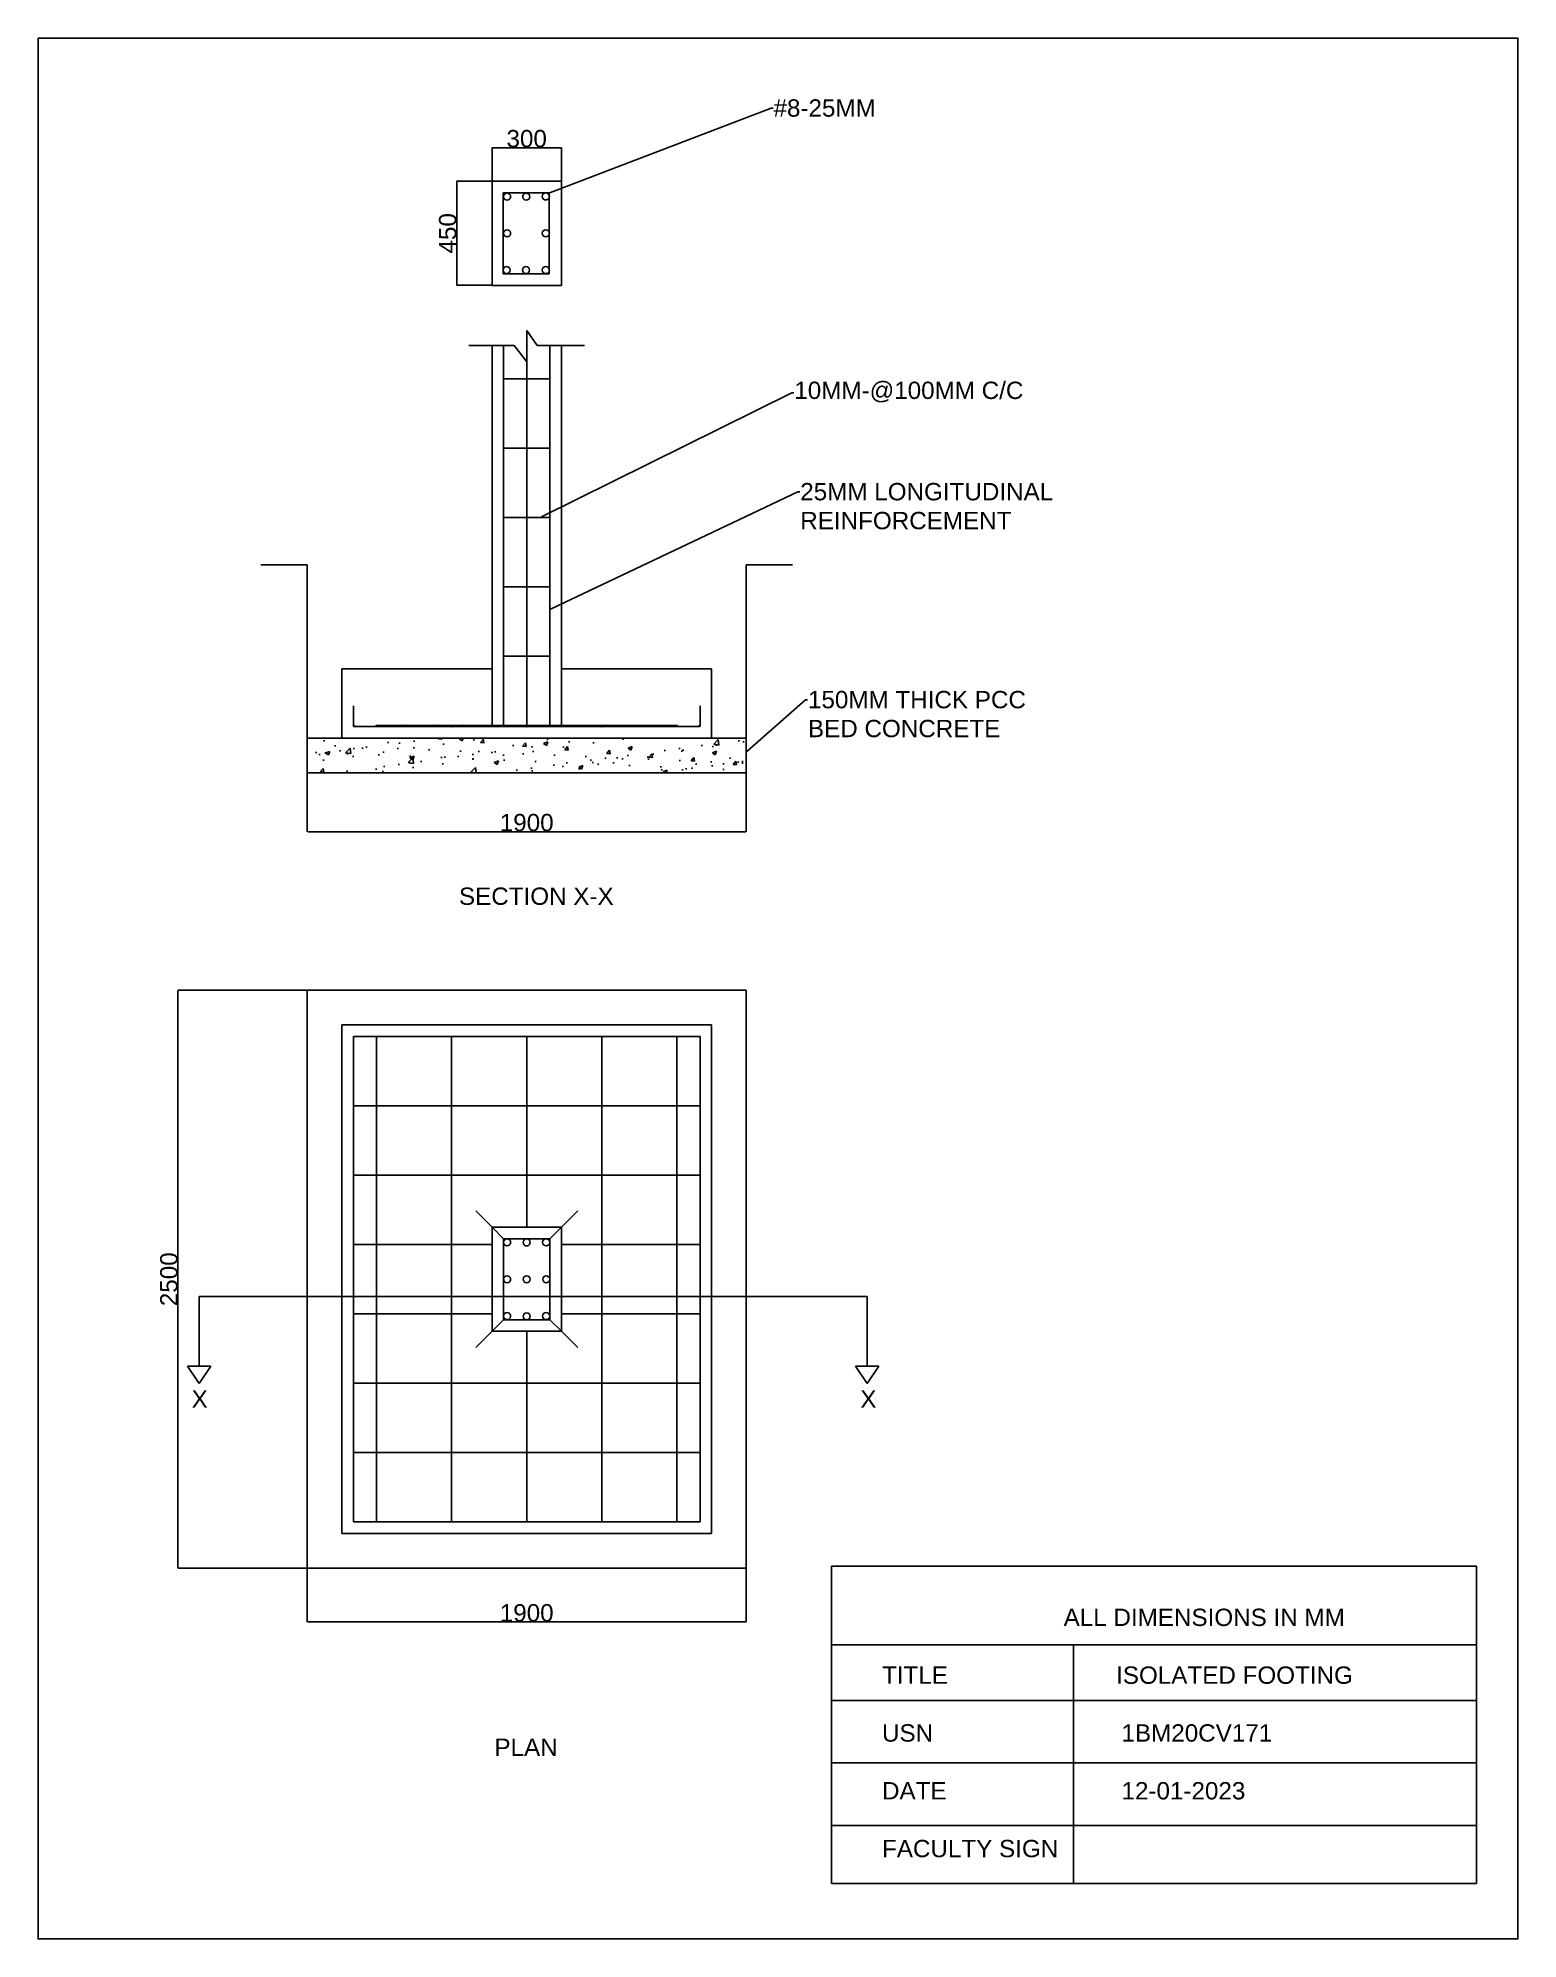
# Model space of a CAD drawing. Header units: inches. Extents: x 448145 to 618619, y -64863 to 148507.
# Drawn here: x 474380 to 480784, y 113106 to 121329 of the extents above; entities that cross this region are included whole.
import ezdxf
from ezdxf import colors
from ezdxf.entities.mleader import LeaderData, LeaderLine
from ezdxf.math import Vec2, Vec3

# ---------------------------------------------------------------- set-up
doc = ezdxf.new("R2010")
doc.units = ezdxf.units.IN
doc.header["$MEASUREMENT"] = 0
doc.styles.get("Standard").update_dxf_attribs({"font": 'Arial.ttf', "height": 75})
doc.dimstyles.new('ISO-25', dxfattribs={"dimtxt": 2.5, "dimasz": 2.5, "dimexe": 1.25, "dimexo": 0.625, "dimtad": 1, "dimtxsty": 'Standard', "dimcen": 2.5, "dimadec": 0, "dimazin": 0, "dimtfac": 1, "dimtmove": 0, "dimatfit": 3, "dimfxl": 0, "dimarcsym": 0})

msp = doc.modelspace()

# ---------------------------------------------------------------- texts
at = {"char_height": 75, "attachment_point": 1}
for s, width, insert in [('SECTION X-X', 1486.4668, (476201.629, 117654.538)), ('X', 143.11731, (475044.846, 115479.248)), ('X', 143.11731, (477938.07, 115479.248)), ('                           ALL DIMENSIONS IN MM\\P\\PTITLE                         ISOLATED FOOTING\\P\\PUSN                            1BM20CV171\\P\\PDATE                          12-01-2023\\P\\PFACULTY SIGN', 4629.89836, (478031.948, 114535.027)), ('PLAN', 1064.32629, (476355.109, 113973.103))]:
    msp.add_mtext_dynamic_manual_height_columns(s, width=width, gutter_width=12.5, heights=[0], dxfattribs=dict(at, insert=insert))

# ---------------------------------------------------------------- blocks, each defined once
blk = doc.blocks.new('*D284')
at = {"color": 0, "lineweight": -2}
for p, q in [((475544.7, 118150.1), (475544.7, 117894.9)), ((477444.7, 118150.1), (477444.7, 117894.9)), ((475547.2, 117896.1), (477442.2, 117896.1))]:
    blk.add_line(p, q, dxfattribs=at)
at = {"color": 0}
for points in [[(475547.2, 117896.5), (475547.2, 117895.7), (475544.7, 117896.1)], [(477442.2, 117896.5), (477442.2, 117895.7), (477444.7, 117896.1)]]:
    blk.add_solid(points, dxfattribs=at)
at = {"layer": 'Defpoints', "color": 0}
for p in [(475544.7, 118150.7), (477444.7, 118150.7), (477444.7, 117896.1)]:
    blk.add_point(p, dxfattribs=at)
at = {"color": 0, "insert": (476494.7, 117935), "char_height": 75, "attachment_point": 5}
blk.add_mtext('1900', dxfattribs=at)
blk = doc.blocks.new('*D285')
at = {"color": 0, "lineweight": -2}
for p, q in [((476344.1, 120709.5), (476190.9, 120709.5)), ((476192.2, 120707), (476192.2, 120262)), ((476344.1, 120259.5), (476190.9, 120259.5))]:
    blk.add_line(p, q, dxfattribs=at)
at = {"color": 0}
for points in [[(476191.8, 120707), (476192.6, 120707), (476192.2, 120709.5)], [(476191.8, 120262), (476192.6, 120262), (476192.2, 120259.5)]]:
    blk.add_solid(points, dxfattribs=at)
at = {"layer": 'Defpoints', "color": 0}
for p in [(476344.7, 120709.5), (476192.2, 120259.5), (476344.7, 120259.5)]:
    blk.add_point(p, dxfattribs=at)
at = {"color": 0, "insert": (476153.3, 120484.5), "char_height": 75, "attachment_point": 5, "rotation": 90}
blk.add_mtext('450', dxfattribs=at)
blk = doc.blocks.new('*D286')
at = {"color": 0, "lineweight": -2}
for p, q in [((476344.7, 120710.1), (476344.7, 120855.9)), ((476347.2, 120854.6), (476642.2, 120854.6)), ((476644.7, 120710.1), (476644.7, 120855.9))]:
    blk.add_line(p, q, dxfattribs=at)
at = {"color": 0}
for points in [[(476347.2, 120855), (476347.2, 120854.2), (476344.7, 120854.6)], [(476642.2, 120855), (476642.2, 120854.2), (476644.7, 120854.6)]]:
    blk.add_solid(points, dxfattribs=at)
at = {"layer": 'Defpoints', "color": 0}
for p in [(476644.7, 120854.6), (476344.7, 120709.5), (476644.7, 120709.5)]:
    blk.add_point(p, dxfattribs=at)
at = {"color": 0, "insert": (476494.7, 120893.6), "char_height": 75, "attachment_point": 5}
blk.add_mtext('300', dxfattribs=at)
blk = doc.blocks.new('*D287')
at = {"color": 0, "lineweight": -2}
for p, q in [((475544.1, 117210), (474984.6, 117210)), ((474985.9, 117207.5), (474985.9, 114712.5)), ((475544.1, 114710), (474984.6, 114710))]:
    blk.add_line(p, q, dxfattribs=at)
at = {"color": 0}
for points in [[(474985.4, 117207.5), (474986.3, 117207.5), (474985.9, 117210)], [(474985.4, 114712.5), (474986.3, 114712.5), (474985.9, 114710)]]:
    blk.add_solid(points, dxfattribs=at)
at = {"layer": 'Defpoints', "color": 0}
for p in [(475544.7, 117210), (474985.9, 114710), (475544.7, 114710)]:
    blk.add_point(p, dxfattribs=at)
at = {"color": 0, "insert": (474946.9, 115960), "char_height": 75, "attachment_point": 5, "rotation": 90}
blk.add_mtext('2500', dxfattribs=at)
blk = doc.blocks.new('*D288')
at = {"color": 0, "lineweight": -2}
for p, q in [((475544.7, 114709.3), (475544.7, 114476.4)), ((477444.7, 114709.3), (477444.7, 114476.4)), ((475547.2, 114477.6), (477442.2, 114477.6))]:
    blk.add_line(p, q, dxfattribs=at)
at = {"color": 0}
for points in [[(475547.2, 114478), (475547.2, 114477.2), (475544.7, 114477.6)], [(477442.2, 114478), (477442.2, 114477.2), (477444.7, 114477.6)]]:
    blk.add_solid(points, dxfattribs=at)
at = {"layer": 'Defpoints', "color": 0}
for p in [(475544.7, 114710), (477444.7, 114710), (477444.7, 114477.6)]:
    blk.add_point(p, dxfattribs=at)
at = {"color": 0, "insert": (476494.7, 114516.5), "char_height": 75, "attachment_point": 5}
blk.add_mtext('1900', dxfattribs=at)

# ---------------------------------------------------------------- dimensions: what is measured, and where the dimension line sits
for base, p1, p2, picture, middle in [((476644.714, 120854.624), (476344.714, 120709.454), (476644.714, 120709.454), '*D286', (476494.714, 120893.568)), ((477444.714, 117896.104), (475544.714, 118150.708), (477444.714, 118150.708), '*D284', (476494.714, 117935.022))]:
    dim = msp.add_linear_dim(base=base, p1=p1, p2=p2, dimstyle='ISO-25', override={"dimtxt": 75})
    dim.commit()
    dim.dimension.update_dxf_attribs({"geometry": picture, "text_midpoint": middle})
for base, p1, p2, picture, middle in [((476192.182, 120259.454), (476344.714, 120709.454), (476344.714, 120259.454), '*D285', (476153.264, 120484.454)), ((474985.86, 114709.958), (475544.714, 117209.958), (475544.714, 114709.958), '*D287', (474946.942, 115959.958))]:
    dim = msp.add_linear_dim(base=base, p1=p1, p2=p2, angle=90, dimstyle='ISO-25', override={"dimtxt": 75})
    dim.commit()
    dim.dimension.update_dxf_attribs({"geometry": picture, "text_midpoint": middle})
dim = msp.add_linear_dim(base=(477444.714, 114477.611), p1=(475544.714, 114709.958), p2=(477444.714, 114709.958), dimstyle='ISO-25', override={"dimtxt": 75})
dim.commit()
dim.dimension.update_dxf_attribs({"geometry": '*D288', "text_midpoint": (476494.714, 114477.611), "dimtype": 160})

# ---------------------------------------------------------------- hatches: boundary and pattern name
h = msp.add_hatch()
h.set_pattern_fill('AR-CONC', color=256)
h.set_pattern_definition([(50, (413061.32, 86971.35), (182.18467, -15.9391), [19.05, -209.55]), (355, (413061.32, 86971.35), (-35.2434, 191.05685), [15.24, -167.6406]), (100.45144, (413076.5, 86970.02), (146.94125, 175.11775), [16.19, -178.09024]), (46.1842, (413061.32, 87022.15), (271.07904, -42.0423), [28.575, -314.325]), (96.63556, (413083.9, 87018.64), (237.4041, 247.4261), [24.285, -267.1356]), (351.18415, (413061.32, 87022.15), (237.4041, 247.4261), [22.86, -251.4597]), (21, (413086.72, 87009.45), (151.6144, -102.2652), [19.05, -209.55]), (326, (413086.72, 87009.45), (61.80203, 184.18797), [15.24, -167.64]), (71.45144, (413099.35, 87000.92), (213.4164, 81.92277), [16.19, -178.08994]), (37.5, (413061.32, 86971.35), (3.088603, 84.55504), [0, -165.608, 0, -170.18, 0, -168.275]), (7.5, (413061.32, 86971.35), (66.81966, 100.18057), [0, -97.028, 0, -161.798, 0, -64.135]), (327.5, (413004.68, 86971.35), (135.590595, -5.728744), [0, -63.5, 0, -198.12, 0, -262.89]), (317.5, (412979.28, 86971.35), (148.12918, 25.4265), [0, -82.55, 0, -131.572, 0, -186.69])])
h.paths.add_polyline_path([(477444.714, 118300.708), (477344.714, 118300.708), (475544.714, 118300.708), (475544.714, 118150.708), (477344.714, 118150.708), (477444.714, 118150.708)])

# ---------------------------------------------------------------- linework, layer by layer
for p, q in [((476344.714, 120259.454), (476344.714, 120709.454)), ((476344.714, 120709.454), (476644.714, 120709.454)), ((476392.805, 120659.454), (476592.581, 120659.454)), ((476392.805, 120309.454), (476392.805, 120659.454)), ((476492.693, 120658.459), (476492.693, 120659.454)), ((476592.581, 120309.454), (476592.581, 120659.454)), ((476644.714, 120709.454), (476644.714, 120259.454)), ((476392.805, 120484.454), (476394.714, 120484.454)), ((476392.805, 120309.454), (476592.581, 120309.454)), ((476492.693, 120309.454), (476492.693, 120310.003)), ((476344.714, 120259.454), (476644.714, 120259.454)), ((476494.714, 119999.854), (476494.714, 120063.908)), ((476494.714, 120063.908), (476540.449, 119999.854)), ((476344.714, 119999.854), (476244.714, 119999.854)), ((476344.714, 118483.756), (476344.714, 119999.854)), ((476344.714, 119999.854), (476440.896, 119999.854)), ((476344.714, 119999.854), (476394.714, 119999.854)), ((476394.714, 119999.854), (476394.714, 118355.708)), ((476440.896, 119999.854), (476494.714, 119929.068)), ((476494.714, 119929.068), (476494.714, 119999.854)), ((476540.449, 119999.854), (476644.714, 119999.854)), ((476594.714, 119999.854), (476594.714, 118355.708)), ((476644.714, 119999.854), (476644.714, 118361.479)), ((476644.714, 119999.854), (476744.714, 119999.854)), ((476494.714, 119855.708), (476494.714, 119929.068)), ((476394.714, 119855.708), (476594.714, 119855.708)), ((476494.714, 118355.708), (476494.714, 119855.708)), ((476394.714, 119555.708), (476594.714, 119555.708)), ((476394.714, 119255.708), (476594.714, 119255.708)), ((475544.714, 119050.708), (475344.714, 119050.708)), ((475344.714, 119050.708), (475544.714, 119050.708)), ((475544.714, 118150.708), (475544.714, 119050.708)), ((477444.714, 119050.708), (477544.714, 119050.708)), ((477444.714, 118300.708), (477444.714, 119050.708)), ((477444.714, 119050.708), (477644.714, 119050.708)), ((476394.714, 118955.708), (476594.714, 118955.708)), ((475694.714, 118600.708), (475694.714, 118300.708)), ((476344.714, 118600.708), (475694.714, 118600.708)), ((476394.714, 118655.708), (476594.714, 118655.708)), ((476394.714, 118655.708), (476594.714, 118655.708)), ((477194.714, 118600.708), (476644.714, 118600.708)), ((477194.714, 118600.708), (477144.714, 118600.708)), ((477294.714, 118600.708), (477194.714, 118600.708)), ((477294.714, 118300.708), (477294.714, 118600.708)), ((475744.714, 118360.708), (475744.714, 118440.708)), ((476344.714, 118483.756), (476344.714, 118355.708)), ((477244.714, 118360.902), (477244.714, 118440.708)), ((475744.714, 118360.708), (475744.714, 118353.208)), ((475753.824, 118350.748), (475747.229, 118350.708)), ((475844.714, 118350.708), (475754.714, 118350.708)), ((475755.604, 118350.708), (475755.604, 118350.748)), ((476344.714, 118355.708), (475844.714, 118355.708)), ((475844.714, 118350.708), (477144.714, 118350.708)), ((476344.714, 118355.708), (477144.714, 118355.708)), ((476644.714, 118361.479), (476644.714, 118355.708)), ((477144.714, 118350.708), (477234.001, 118350.708)), ((477234.001, 118350.708), (477242.221, 118350.708)), ((477244.714, 118400.805), (477244.714, 118353.024)), ((477344.714, 118300.708), (475544.714, 118300.708)), ((475694.714, 118300.708), (475744.714, 118300.708)), ((477194.714, 118300.708), (477294.714, 118300.708)), ((477344.714, 118300.708), (477444.714, 118300.708)), ((477444.714, 118300.708), (477444.714, 118150.708)), ((475544.714, 118150.708), (477344.714, 118150.708)), ((477344.714, 118150.708), (477444.714, 118150.708)), ((475544.714, 117209.958), (475544.714, 115298.086)), ((475544.714, 117209.958), (477344.714, 117209.958)), ((477344.714, 117209.958), (477444.714, 117209.958)), ((477444.714, 117209.958), (477444.714, 114809.958)), ((475694.714, 117059.958), (477294.714, 117059.958)), ((475694.714, 117059.958), (475694.714, 114959.958)), ((477294.714, 117059.958), (477294.714, 114959.958)), ((475744.714, 117009.958), (477244.714, 117009.958)), ((475744.714, 117009.958), (475744.714, 115009.958)), ((475844.714, 117009.958), (475844.714, 115009.958)), ((476169.714, 117009.958), (476169.714, 115009.958)), ((476494.714, 116409.958), (476494.714, 117009.958)), ((476819.714, 117009.958), (476819.714, 115009.958)), ((477144.714, 117009.958), (477144.714, 115009.958)), ((477244.714, 117009.958), (477244.714, 115009.958)), ((475744.714, 116709.958), (477244.714, 116709.958)), ((475744.714, 116409.958), (477244.714, 116409.958)), ((476494.714, 116409.958), (476494.714, 116184.958)), ((476344.714, 116184.958), (476274.609, 116256.269)), ((476644.714, 116184.958), (476715.424, 116255.668)), ((476344.714, 116184.958), (476344.714, 115734.958)), ((476344.714, 116109.958), (476344.714, 116184.958)), ((476344.714, 116184.958), (476644.714, 116184.958)), ((476394.714, 116134.958), (476344.714, 116184.958)), ((476344.714, 116184.958), (476644.714, 116184.958)), ((476394.714, 116134.958), (476394.714, 115784.958)), ((476394.714, 116134.958), (476594.714, 116134.958)), ((476494.714, 116134.569), (476494.714, 116134.958)), ((476644.714, 116184.958), (476594.714, 116134.958)), ((476594.714, 116134.958), (476594.714, 115784.958)), ((476594.714, 116134.958), (476594.714, 115784.958)), ((476644.714, 116184.958), (476644.714, 115734.958)), ((476644.714, 116184.958), (476644.714, 115734.958)), ((475744.714, 116109.958), (476344.714, 116109.958)), ((476644.714, 116109.958), (477244.714, 116109.958)), ((476594.637, 115959.958), (476594.714, 115959.958)), ((477968.003, 115884.705), (475077.566, 115884.705)), ((475077.566, 115884.705), (475077.566, 115584.705)), ((477968.003, 115884.705), (477968.003, 115584.705)), ((475744.714, 115809.958), (476344.714, 115809.958)), ((476344.714, 115734.958), (476394.714, 115784.958)), ((476594.714, 115784.958), (476394.714, 115784.958)), ((476594.714, 115784.958), (476644.714, 115734.958)), ((476644.714, 115809.958), (477244.714, 115809.958)), ((476344.714, 115734.958), (476274.003, 115664.247)), ((476644.714, 115734.958), (476344.714, 115734.958)), ((476644.714, 115734.958), (476344.714, 115734.958)), ((476494.714, 115006.157), (476494.714, 115734.958)), ((476644.714, 115734.958), (476715.424, 115664.247)), ((475027.566, 115584.705), (475077.566, 115584.705)), ((475127.566, 115584.705), (475027.566, 115584.705)), ((475027.566, 115584.705), (475077.566, 115509.705)), ((475077.566, 115584.705), (475127.566, 115584.705)), ((475077.566, 115509.705), (475127.566, 115584.705)), ((478018.003, 115584.705), (477918.003, 115584.705)), ((477918.003, 115584.705), (477968.003, 115509.705)), ((477968.003, 115509.705), (478018.003, 115584.705)), ((475744.714, 115509.958), (477244.714, 115509.958)), ((475544.714, 115298.086), (475544.714, 114809.958)), ((475744.714, 115209.958), (477244.714, 115209.958)), ((475694.714, 114959.958), (475694.714, 114909.958)), ((475744.714, 115009.958), (475744.714, 114909.958)), ((475844.714, 115009.958), (475844.714, 114909.958)), ((476169.714, 115009.958), (476169.714, 114909.958)), ((476494.714, 115006.157), (476494.714, 114909.958)), ((476819.714, 115009.958), (476819.714, 114909.958)), ((477144.714, 115009.958), (477144.714, 114909.958)), ((477244.714, 115009.958), (477244.714, 114909.958)), ((477294.714, 114909.958), (477294.714, 114959.958)), ((475694.714, 114859.958), (475694.714, 114909.958)), ((475744.714, 114909.958), (477244.714, 114909.958)), ((477294.714, 114859.958), (477294.714, 114909.958)), ((475544.714, 114809.958), (475544.714, 114709.958)), ((475744.714, 114859.958), (475694.714, 114859.958)), ((475744.714, 114859.958), (477244.714, 114859.958)), ((477244.714, 114859.958), (477294.714, 114859.958)), ((477444.714, 114709.958), (477444.714, 114809.958)), ((480604.583, 114718.994), (477812.923, 114718.994)), ((477812.923, 114718.994), (477812.923, 114638.867)), ((480604.583, 113346.835), (480604.583, 114718.994)), ((475544.714, 114709.958), (475694.714, 114709.958)), ((475694.714, 114709.958), (477444.714, 114709.958)), ((477812.923, 114638.867), (477812.923, 113346.835)), ((477812.923, 114638.867), (477812.923, 114378.458)), ((477812.923, 114378.458), (480604.583, 114378.458)), ((478860.422, 113346.835), (478860.422, 114378.458)), ((480604.583, 114378.458), (480604.583, 114138.08)), ((480604.583, 114138.08), (477812.923, 114138.08)), ((477812.923, 114138.08), (477812.923, 113867.654)), ((477812.923, 113867.654), (480604.583, 113867.654)), ((480604.583, 113867.654), (480604.583, 113597.229)), ((480604.583, 113597.229), (477812.923, 113597.229)), ((477812.923, 113597.229), (477812.923, 113346.835)), ((477812.923, 113346.835), (480604.583, 113346.835)), ((480604.583, 113346.835), (478860.422, 113346.835))]:
    msp.add_line(p, q)
msp.add_lwpolyline([(474380.358, 121329.29), (480783.598, 121329.29), (480783.598, 113106.189), (474380.358, 113106.189)], close=True)
for centre, radius in [((476409.992, 120643.181), 15.278), ((476492.693, 120643.181), 15.278), ((476577.428, 120644.113), 15.278), ((476409.992, 120484.454), 15.278), ((476577.428, 120484.454), 15.278), ((476407.71, 120325.244), 15.278), ((476491.636, 120325.244), 15.278), ((476577.428, 120325.244), 15.278), ((475747.214, 118353.208), 2.5), ((475844.714, 118353.208), 2.5), ((476169.714, 118353.208), 2.5), ((476494.714, 118353.208), 2.5), ((476819.714, 118353.208), 2.5), ((477144.714, 118353.208), 2.5), ((477242.221, 118353.208), 2.5), ((476409.992, 116119.68), 15.278), ((476494.714, 116119.291), 15.278), ((476578.829, 116119.68), 15.278), ((476409.992, 115959.958), 15.278), ((476494.714, 115959.958), 15.278), ((476579.359, 115959.958), 15.278), ((476409.992, 115800.616), 15.278), ((476494.714, 115799.375), 15.278), ((476578.862, 115800.616), 15.278)]:
    msp.add_circle(centre, radius)
msp.add_arc((475754.714, 118360.708), 10, 264.8935872, 270)
for p in [(476392.805, 120484.454), (476492.693, 120309.454), (475969.714, 118355.708), (476094.714, 118355.708), (476169.714, 118350.708), (476219.714, 118355.708), (476494.714, 118350.708), (476819.714, 118350.708), (476394.714, 115959.958), (476494.714, 115784.958)]:
    msp.add_point(p)

msp.set_redraw_order([(e.dxf.handle, doc.entitydb.next_handle()) for e in msp.query("TEXT MTEXT ATTDEF DIMENSION ARC_DIMENSION")])  # texts and dimensions are drawn at this point

# ---------------------------------------------------------------- leaders
ml = msp.add_multileader_mtext('Standard')
ml.set_content('#8-25MM', color=256)
ml.set_leader_properties()
ml.build(insert=Vec2(0, 0))
ctx = ml.context
ctx.base_point, ctx.char_height, ctx.plane_origin = Vec3(477560.495, 121025.944), 75, Vec3(476586.983, 120656.035)
notes = []
notes.append((ctx, [(0, (1, 1, 0), (477552.495, 121025.944), (1, 0), 8, [(0, [(476586.983, 120656.035)], 0, [])])]))
ctx.mtext.insert, ctx.mtext.flow_direction = Vec3(477562.495, 121064.083), 5
ml = msp.add_multileader_mtext('Standard')
ml.set_content('10MM-@100MM C/C', color=256)
ml.set_leader_properties()
ml.build(insert=Vec2(0, 0))
ctx = ml.context
ctx.base_point, ctx.char_height, ctx.plane_origin = Vec3(477650.539, 119794.311), 75, Vec3(476554.47, 119255.708)
notes.append((ctx, [(0, (1, 1, 0), (477642.539, 119794.311), (1, 0), 8, [(0, [(476554.47, 119255.708)], 0, [])])]))
ctx.mtext.insert, ctx.mtext.flow_direction = Vec3(477652.539, 119842.836), 5
ml = msp.add_multileader_mtext('Standard')
ml.set_content('25MM LONGITUDINAL\\PREINFORCEMENT', color=256)
ml.set_leader_properties()
ml.build(insert=Vec2(0, 0))
ctx = ml.context
ctx.base_point, ctx.char_height, ctx.plane_origin = Vec3(477676.242, 119366.35), 75, Vec3(476594.714, 118856.511)
notes.append((ctx, [(0, (1, 1, 0), (477668.242, 119366.35), (1, 0), 8, [(0, [(476594.714, 118856.511)], 0, [])])]))
ctx.mtext.insert, ctx.mtext.flow_direction = Vec3(477678.242, 119404.49), 5
ml = msp.add_multileader_mtext('Standard')
ml.set_content('150MM THICK PCC\\PBED CONCRETE', color=256)
ml.set_leader_properties()
ml.build(insert=Vec2(0, 0))
ctx = ml.context
ctx.base_point, ctx.char_height, ctx.plane_origin = Vec3(477709.627, 118466.775), 75, Vec3(477444.714, 118240.366)
notes.append((ctx, [(0, (1, 1, 0), (477701.627, 118466.775), (1, 0), 8, [(0, [(477444.714, 118240.366)], 0, [])])]))
ctx.mtext.insert, ctx.mtext.flow_direction = Vec3(477711.627, 118504.915), 5
for ctx, leaders in notes:
    for number, flags, end, landing, length, lines in leaders:
        leader = LeaderData()
        leader.index, (leader.has_last_leader_line, leader.has_dogleg_vector, leader.attachment_direction) = number, flags
        leader.last_leader_point, leader.dogleg_vector, leader.dogleg_length = Vec3(end), Vec3(landing), length
        for number, points, colour, breaks in lines:
            line = LeaderLine()
            line.index, line.vertices, line.color, line.breaks = number, Vec3.list(points), colors.encode_raw_color(colour), breaks
            leader.lines.append(line)
        ctx.leaders.append(leader)

doc.saveas('drawing.dxf')
